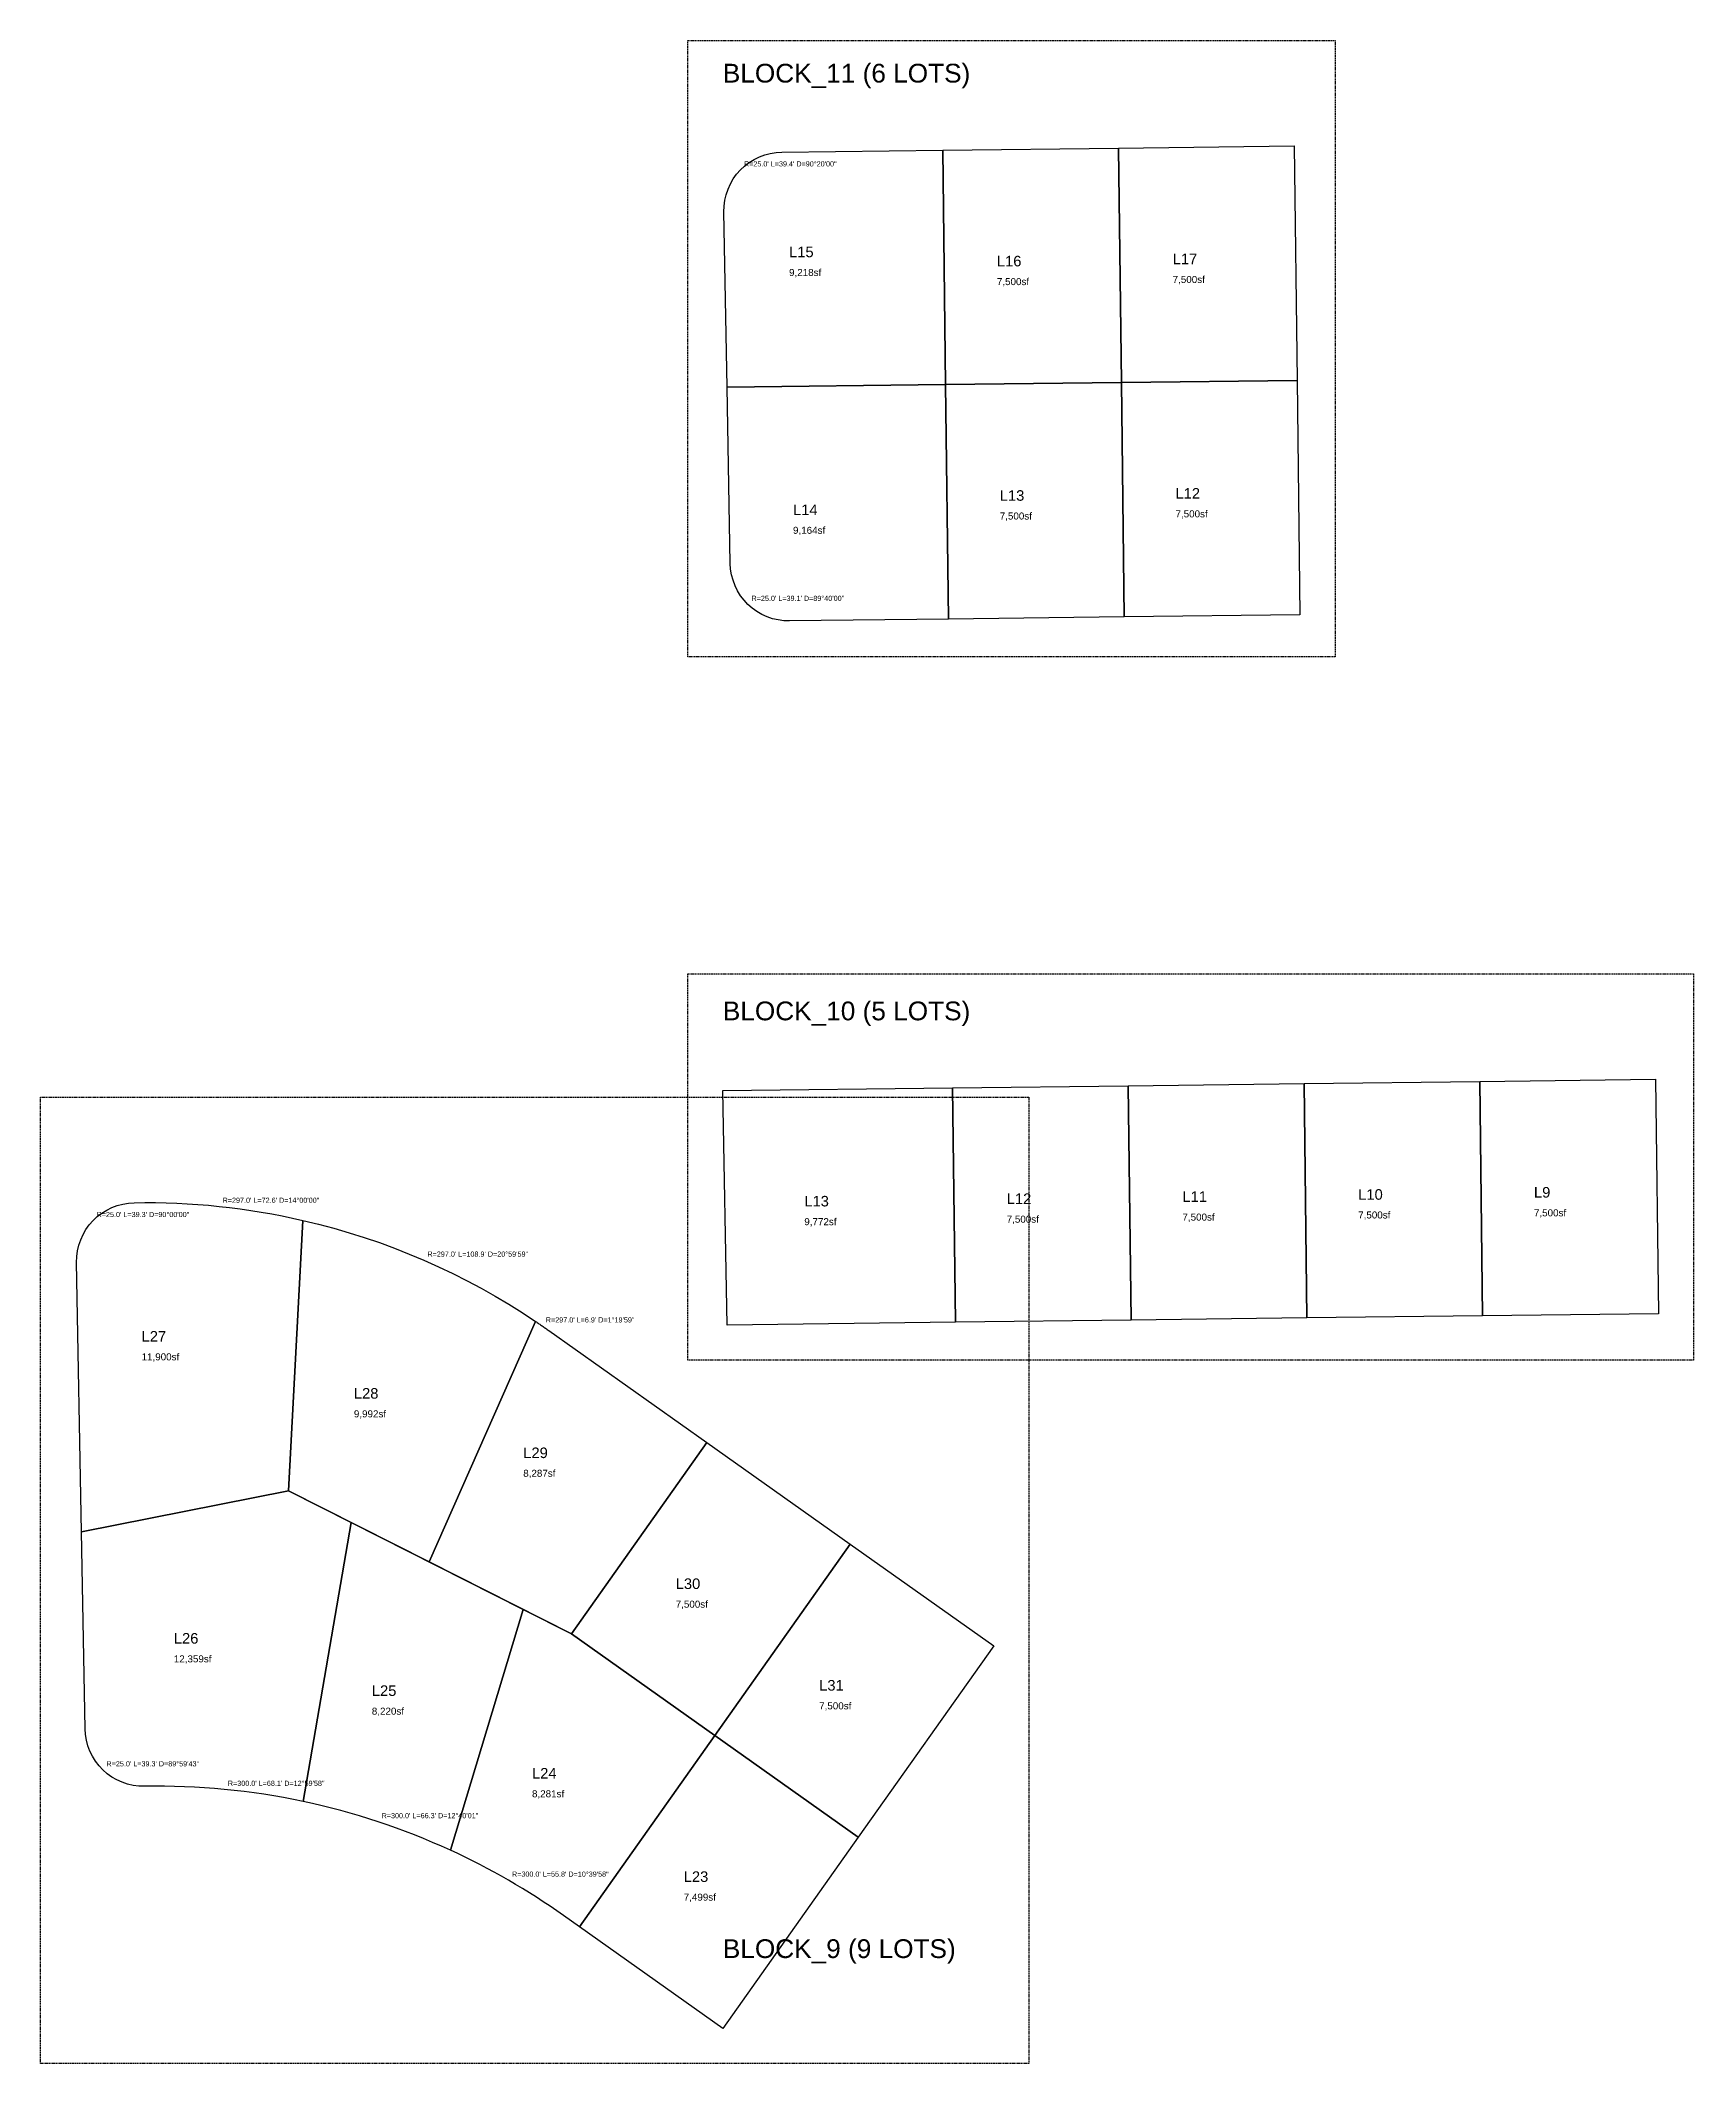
# Model space of a CAD drawing. Extents: x -838 to 3003, y -3950 to 135.
# Drawn here: x 1909 to 2614, y -1215 to -352 of the extents above; entities that cross this region are included whole.
import ezdxf

# ---------------------------------------------------------------- set-up
doc = ezdxf.new("R2010")
doc.units = 0
doc.linetypes.add('DASHED', pattern=[0.75, 0.5, -0.25])
for name, color, linetype in [('BLOCK-BORDER', 8, 'DASHED'), ('BLOCK-TITLE', 2, 'CONTINUOUS'), ('LOT-BOUNDARY', 4, 'CONTINUOUS'), ('LOT-CURVE', 6, 'CONTINUOUS'), ('LOT-DIM', 7, 'CONTINUOUS'), ('LOT-TEXT', 2, 'CONTINUOUS')]:
    doc.layers.add(name, color=color, linetype=linetype)
doc.styles.get("Standard").update_dxf_attribs({"font": 'Arial'})

msp = doc.modelspace()

# ---------------------------------------------------------------- texts
at = {"layer": 'BLOCK-TITLE'}
for s, p in [('BLOCK_11 (6 LOTS)', (2200, -370)), ('BLOCK_10 (5 LOTS)', (2200, -770)), ('BLOCK_9 (9 LOTS)', (2200, -1170))]:
    msp.add_text(s, height=8, dxfattribs=at).set_placement(p)
at = {"layer": 'LOT-DIM'}
for s, p in [('R=25.0\' L=39.4\' D=90%%d20\'00"', (2209.0057, -405.7834)), ('R=25.0\' L=39.1\' D=89%%d40\'00"', (2212.2276, -591.1098)), ('R=297.0\' L=72.6\' D=14%%d00\'00"', (1986.5441, -847.8611)), ('R=25.0\' L=39.3\' D=90%%d00\'00"', (1932.7707, -853.9353)), ('R=297.0\' L=108.9\' D=20%%d59\'59"', (2073.9406, -870.8253)), ('R=297.0\' L=6.9\' D=1%%d19\'59"', (2124.4601, -898.8926)), ('R=25.0\' L=39.3\' D=89%%d59\'43"', (1936.9839, -1088.2478)), ('R=300.0\' L=68.1\' D=12%%d59\'58"', (1988.7769, -1096.561)), ('R=300.0\' L=66.3\' D=12%%d40\'01"', (2054.3838, -1110.3732)), ('R=300.0\' L=55.8\' D=10%%d39\'58"', (2110.0245, -1135.3078))]:
    msp.add_text(s, height=2.2, dxfattribs=at).set_placement(p)
at = {"layer": 'LOT-TEXT'}
for s, height, p in [('L15', 4.5, (2228.2498, -444.5075)), ('L16', 4.5, (2316.9272, -448.4037)), ('L17', 4.5, (2391.9217, -447.4947)), ('9,218sf', 3, (2228.2498, -452.5075)), ('7,500sf', 3, (2316.9272, -456.4037)), ('7,500sf', 3, (2391.9217, -455.4947)), ('L12', 4.5, (2393.1355, -547.4857)), ('L14', 4.5, (2229.9327, -554.4931)), ('L13', 4.5, (2318.141, -548.3947)), ('9,164sf', 3, (2229.9327, -562.4931)), ('7,500sf', 3, (2318.141, -556.3947)), ('7,500sf', 3, (2393.1355, -555.4857)), ('L13', 4.5, (2234.7533, -849.3998)), ('L12', 4.5, (2321.1069, -848.3531)), ('L11', 4.5, (2396.1014, -847.4441)), ('L10', 4.5, (2471.0959, -846.5351)), ('L9', 4.5, (2546.0904, -845.6261)), ('9,772sf', 3, (2234.7533, -857.3998)), ('7,500sf', 3, (2321.1069, -856.3531)), ('7,500sf', 3, (2396.1014, -855.4441)), ('7,500sf', 3, (2471.0959, -854.5351)), ('7,500sf', 3, (2546.0904, -853.6261)), ('L27', 4.5, (1951.9658, -907.0567)), ('11,900sf', 3, (1951.9658, -915.0567)), ('L28', 4.5, (2042.5527, -931.3772)), ('9,992sf', 3, (2042.5527, -939.3772)), ('L29', 4.5, (2114.8279, -956.7309)), ('8,287sf', 3, (2114.8279, -964.7309)), ('L30', 4.5, (2179.8813, -1012.5699)), ('7,500sf', 3, (2179.8813, -1020.5699)), ('L26', 4.5, (1965.7234, -1035.8842)), ('12,359sf', 3, (1965.7234, -1043.8842)), ('L31', 4.5, (2241.0875, -1055.9151)), ('L25', 4.5, (2050.2132, -1058.1933)), ('7,500sf', 3, (2241.0875, -1063.9151)), ('8,220sf', 3, (2050.2132, -1066.1933)), ('L24', 4.5, (2118.5636, -1093.4347)), ('8,281sf', 3, (2118.5636, -1101.4347)), ('L23', 4.5, (2183.2976, -1137.5255)), ('7,499sf', 3, (2183.2976, -1145.5255))]:
    msp.add_text(s, height=height, dxfattribs=at).set_placement(p)

# ---------------------------------------------------------------- linework, layer by layer
at = {"layer": 'BLOCK-BORDER'}
for p, q in [((2185, -614.9678), (2185, -352.0448)), ((2185, -352.0448), (2461.2396, -352.0448)), ((2461.2396, -352.0448), (2461.2396, -614.9678)), ((2461.2396, -614.9678), (2185, -614.9678)), ((2185, -914.9839), (2185, -750.1761)), ((2185, -750.1761), (2614.1945, -750.1761)), ((2614.1945, -750.1761), (2614.1945, -914.9839)), ((1908.8182, -1215), (1908.8182, -802.7971)), ((1908.8182, -802.7971), (2330.5874, -802.7971)), ((2330.5874, -802.7971), (2330.5874, -1215)), ((2614.1945, -914.9839), (2185, -914.9839)), ((2330.5874, -1215), (1908.8182, -1215))]:
    msp.add_line(p, q, dxfattribs=at)
at = {"layer": 'LOT-BOUNDARY'}
for p, q in [((2225.144, -399.6952), (2293.8231, -398.8628)), ((2293.8231, -398.8628), (2368.8176, -397.9538)), ((2293.8231, -398.8628), (2295.0369, -498.8537)), ((2295.0369, -498.8537), (2293.8231, -398.8628)), ((2368.8176, -397.9538), (2443.8121, -397.0448)), ((2368.8176, -397.9538), (2370.0314, -497.9447)), ((2370.0314, -497.9447), (2368.8176, -397.9538)), ((2443.8121, -397.0448), (2445.0258, -497.0357)), ((2201.7937, -499.9839), (2200.451, -425.1418)), ((2295.0369, -498.8537), (2201.7937, -499.9839)), ((2201.7937, -499.9839), (2295.0369, -498.8537)), ((2203.1416, -575.1168), (2201.7937, -499.9839)), ((2370.0314, -497.9447), (2295.0369, -498.8537)), ((2295.0369, -498.8537), (2370.0314, -497.9447)), ((2295.0369, -498.8537), (2296.2506, -598.8447)), ((2296.2506, -598.8447), (2295.0369, -498.8537)), ((2445.0258, -497.0357), (2370.0314, -497.9447)), ((2370.0314, -497.9447), (2445.0258, -497.0357)), ((2370.0314, -497.9447), (2371.2451, -597.9357)), ((2371.2451, -597.9357), (2370.0314, -497.9447)), ((2445.0258, -497.0357), (2446.2396, -597.0267)), ((2296.2506, -598.8447), (2228.4406, -599.6666)), ((2371.2451, -597.9357), (2296.2506, -598.8447)), ((2446.2396, -597.0267), (2371.2451, -597.9357)), ((2200, -800), (2298.0028, -798.8121)), ((2201.7937, -899.9839), (2200, -800)), ((2298.0028, -798.8121), (2372.9973, -797.9031)), ((2298.0028, -798.8121), (2299.2166, -898.8031)), ((2299.2166, -898.8031), (2298.0028, -798.8121)), ((2372.9973, -797.9031), (2447.9918, -796.9941)), ((2372.9973, -797.9031), (2374.211, -897.8941)), ((2374.211, -897.8941), (2372.9973, -797.9031)), ((2447.9918, -796.9941), (2522.9863, -796.0851)), ((2447.9918, -796.9941), (2449.2055, -896.985)), ((2449.2055, -896.985), (2447.9918, -796.9941)), ((2522.9863, -796.0851), (2597.9808, -795.1761)), ((2522.9863, -796.0851), (2524.2, -896.076)), ((2524.2, -896.076), (2522.9863, -796.0851)), ((2597.9808, -795.1761), (2599.1945, -895.167)), ((2020.8134, -855.3288), (2014.6057, -970.6931)), ((2014.6057, -970.6931), (2020.8134, -855.3288)), ((1926.3294, -988.223), (1924.2666, -873.2415)), ((2449.2055, -896.985), (2374.211, -897.8941)), ((2524.2, -896.076), (2449.2055, -896.985)), ((2599.1945, -895.167), (2524.2, -896.076)), ((2120.1061, -898.4453), (2074.6856, -1001.0417)), ((2074.6856, -1001.0417), (2120.1061, -898.4453)), ((2125.7913, -902.3729), (2193.1751, -950.0932)), ((2299.2166, -898.8031), (2201.7937, -899.9839)), ((2374.211, -897.8941), (2299.2166, -898.8031)), ((2193.1751, -950.0932), (2135.3814, -1031.7013)), ((2135.3814, -1031.7013), (2193.1751, -950.0932)), ((2193.1751, -950.0932), (2254.3812, -993.4384)), ((2014.6057, -970.6931), (1926.3294, -988.223)), ((1926.3294, -988.223), (2014.6057, -970.6931)), ((2074.6856, -1001.0417), (2014.6057, -970.6931)), ((2014.6057, -970.6931), (2041.3832, -984.2194)), ((1927.8361, -1072.2095), (1926.3294, -988.223)), ((2041.3832, -984.2194), (2020.8933, -1103.2183)), ((2020.8933, -1103.2183), (2041.3832, -984.2194)), ((2041.3832, -984.2194), (2114.852, -1021.3311)), ((2254.3812, -993.4384), (2196.5876, -1075.0466)), ((2196.5876, -1075.0466), (2254.3812, -993.4384)), ((2254.3812, -993.4384), (2315.5874, -1036.7837)), ((2135.3814, -1031.7013), (2074.6856, -1001.0417)), ((2114.852, -1021.3311), (2083.7243, -1124.0044)), ((2083.7243, -1124.0044), (2114.852, -1021.3311)), ((2114.852, -1021.3311), (2135.3814, -1031.7013)), ((2196.5876, -1075.0466), (2135.3814, -1031.7013)), ((2135.3814, -1031.7013), (2196.5876, -1075.0466)), ((2315.5874, -1036.7837), (2257.7937, -1118.3918)), ((2196.5876, -1075.0466), (2138.809, -1156.6636)), ((2138.809, -1156.6636), (2196.5876, -1075.0466)), ((2257.7937, -1118.3918), (2196.5876, -1075.0466)), ((2196.5876, -1075.0466), (2257.7937, -1118.3918)), ((2257.7937, -1118.3918), (2200, -1200)), ((2138.809, -1156.6636), (2132.0274, -1151.861)), ((2200, -1200), (2138.809, -1156.6636))]:
    msp.add_line(p, q, dxfattribs=at)
at = {"layer": 'LOT-CURVE'}
for p, q in [((2209.3055, -405.6028), (2211.2619, -404.1074)), ((2211.2619, -404.1074), (2213.3559, -402.8118)), ((2213.3559, -402.8118), (2215.5673, -401.7284)), ((2215.5673, -401.7284), (2217.8745, -400.8678)), ((2217.8745, -400.8678), (2220.2552, -400.2384)), ((2220.2552, -400.2384), (2222.6862, -399.8463)), ((2222.6862, -399.8463), (2225.144, -399.6952)), ((2202.1955, -415.5083), (2203.2119, -413.2654)), ((2203.2119, -413.2654), (2204.444, -411.1334)), ((2204.444, -411.1334), (2205.8799, -409.1329)), ((2205.8799, -409.1329), (2207.5057, -407.2834)), ((2207.5057, -407.2834), (2209.3055, -405.6028)), ((2200.451, -425.1418), (2200.5282, -422.6806)), ((2200.5282, -422.6806), (2200.8471, -420.2388)), ((2200.8471, -420.2388), (2201.4047, -417.8403)), ((2201.4047, -417.8403), (2202.1955, -415.5083)), ((2203.3049, -577.5557), (2203.1416, -575.1168)), ((2203.7055, -579.9669), (2203.3049, -577.5557)), ((2204.3397, -582.3275), (2203.7055, -579.9669)), ((2205.2014, -584.6149), (2204.3397, -582.3275)), ((2206.2824, -586.8072), (2205.2014, -584.6149)), ((2207.5723, -588.8835), (2206.2824, -586.8072)), ((2209.0587, -590.8238), (2207.5723, -588.8835)), ((2210.7276, -592.6098), (2209.0587, -590.8238)), ((2212.5629, -594.2242), (2210.7276, -592.6098)), ((2214.547, -595.6517), (2212.5629, -594.2242)), ((2216.6611, -596.8786), (2214.547, -595.6517)), ((2218.8849, -597.8931), (2216.6611, -596.8786)), ((2221.1971, -598.6857), (2218.8849, -597.8931)), ((2223.5757, -599.2487), (2221.1971, -598.6857)), ((2225.9979, -599.5767), (2223.5757, -599.2487)), ((2228.4406, -599.6666), (2225.9979, -599.5767)), ((1931.2707, -855.4353), (1933.0587, -853.7554)), ((1933.0587, -853.7554), (1935.0027, -852.2588)), ((1935.0027, -852.2588), (1937.0841, -850.96)), ((1937.0841, -850.96), (1939.2827, -849.8714)), ((1939.2827, -849.8714), (1941.5775, -849.0036)), ((1941.5775, -849.0036), (1943.9463, -848.3648)), ((1943.9463, -848.3648), (1946.3663, -847.9614)), ((1946.3663, -847.9614), (1948.8141, -847.7971)), ((1948.8141, -847.7971), (1953.3496, -847.7503)), ((1953.3496, -847.7503), (1957.8853, -847.7728)), ((1957.8853, -847.7728), (1962.4201, -847.8646)), ((1962.4201, -847.8646), (1966.953, -848.0256)), ((1966.953, -848.0256), (1971.4829, -848.2559)), ((1971.4829, -848.2559), (1976.0088, -848.5552)), ((1976.0088, -848.5552), (1980.5295, -848.9237)), ((1980.5295, -848.9237), (1985.0441, -849.3611)), ((1985.0441, -849.3611), (1989.5515, -849.8675)), ((1989.5515, -849.8675), (1994.0506, -850.4426)), ((1994.0506, -850.4426), (1998.5404, -851.0863)), ((1998.5404, -851.0863), (2003.0199, -851.7986)), ((2003.0199, -851.7986), (2007.488, -852.5791)), ((2007.488, -852.5791), (2011.9436, -853.4278)), ((2011.9436, -853.4278), (2016.3858, -854.3445)), ((1925.9977, -863.6418), (1927.0067, -861.4055)), ((1927.0067, -861.4055), (1928.23, -859.2789)), ((1928.23, -859.2789), (1929.6559, -857.2824)), ((1929.6559, -857.2824), (1931.2707, -855.4353)), ((2016.3858, -854.3445), (2020.8134, -855.3288)), ((2020.8134, -855.3288), (2027.4253, -856.9319)), ((2027.4253, -856.9319), (2033.9988, -858.686)), ((2033.9988, -858.686), (2040.5304, -860.5903)), ((2040.5304, -860.5903), (2047.0166, -862.6436)), ((2047.0166, -862.6436), (2053.4541, -864.8449)), ((1924.2666, -873.2415), (1924.343, -870.7893)), ((1924.343, -870.7893), (1924.6594, -868.3564)), ((1924.6594, -868.3564), (1925.2127, -865.9662)), ((1925.2127, -865.9662), (1925.9977, -863.6418)), ((2053.4541, -864.8449), (2059.8395, -867.1932)), ((2059.8395, -867.1932), (2066.1695, -869.6871)), ((2066.1695, -869.6871), (2072.4406, -872.3253)), ((2072.4406, -872.3253), (2078.6497, -875.1064)), ((2078.6497, -875.1064), (2084.7934, -878.0291)), ((2084.7934, -878.0291), (2090.8686, -881.0917)), ((2090.8686, -881.0917), (2096.8721, -884.2926)), ((2096.8721, -884.2926), (2102.8006, -887.6303)), ((2102.8006, -887.6303), (2108.6512, -891.1028)), ((2108.6512, -891.1028), (2114.4207, -894.7084)), ((2114.4207, -894.7084), (2120.1061, -898.4453)), ((2120.1061, -898.4453), (2120.464, -898.6869)), ((2120.464, -898.6869), (2120.8217, -898.929)), ((2120.8217, -898.929), (2121.179, -899.1716)), ((2121.179, -899.1716), (2121.5359, -899.4148)), ((2121.5359, -899.4148), (2121.8925, -899.6584)), ((2121.8925, -899.6584), (2122.2487, -899.9026)), ((2122.2487, -899.9026), (2122.6046, -900.1473)), ((2122.6046, -900.1473), (2122.9601, -900.3926)), ((2122.9601, -900.3926), (2123.3152, -900.6383)), ((2123.3152, -900.6383), (2123.67, -900.8846)), ((2123.67, -900.8846), (2124.0245, -901.1313)), ((2124.0245, -901.1313), (2124.3786, -901.3786)), ((2124.3786, -901.3786), (2124.7323, -901.6264)), ((2124.7323, -901.6264), (2125.0856, -901.8748)), ((2125.0856, -901.8748), (2125.4386, -902.1236)), ((2125.4386, -902.1236), (2125.7913, -902.3729)), ((1928.0018, -1074.6571), (1927.8361, -1072.2095)), ((1928.4067, -1077.0767), (1928.0018, -1074.6571)), ((1929.0467, -1079.445), (1928.4067, -1077.0767)), ((1929.9158, -1081.7392), (1929.0467, -1079.445)), ((1931.0055, -1083.9371), (1929.9158, -1081.7392)), ((1932.3054, -1086.0177), (1931.0055, -1083.9371)), ((1933.803, -1087.9608), (1932.3054, -1086.0177)), ((1935.4839, -1089.7478), (1933.803, -1087.9608)), ((1937.3317, -1091.3614), (1935.4839, -1089.7478)), ((1939.3289, -1092.7861), (1937.3317, -1091.3614)), ((1941.456, -1094.0083), (1939.3289, -1092.7861)), ((1943.6927, -1095.0161), (1941.456, -1094.0083)), ((1946.0174, -1095.7998), (1943.6927, -1095.0161)), ((1948.4078, -1096.3519), (1946.0174, -1095.7998)), ((1950.8407, -1096.667), (1948.4078, -1096.3519)), ((1953.2928, -1096.7422), (1950.8407, -1096.667)), ((1957.546, -1096.696), (1953.2928, -1096.7422)), ((1961.7995, -1096.7102), (1957.546, -1096.696)), ((1966.0523, -1096.7847), (1961.7995, -1096.7102)), ((1970.3036, -1096.9195), (1966.0523, -1096.7847)), ((1974.5526, -1097.1146), (1970.3036, -1096.9195)), ((1978.7983, -1097.3699), (1974.5526, -1097.1146)), ((1983.0401, -1097.6854), (1978.7983, -1097.3699)), ((1987.2769, -1098.061), (1983.0401, -1097.6854)), ((1991.508, -1098.4966), (1987.2769, -1098.061)), ((1995.7325, -1098.9922), (1991.508, -1098.4966)), ((1999.9495, -1099.5476), (1995.7325, -1098.9922)), ((2004.1583, -1100.1628), (1999.9495, -1099.5476)), ((2008.3579, -1100.8376), (2004.1583, -1100.1628)), ((2012.5475, -1101.5719), (2008.3579, -1100.8376)), ((2016.7262, -1102.3655), (2012.5475, -1101.5719)), ((2020.8933, -1103.2183), (2016.7262, -1102.3655)), ((2024.9418, -1104.106), (2020.8933, -1103.2183)), ((2028.9776, -1105.0496), (2024.9418, -1104.106)), ((2033, -1106.0489), (2028.9776, -1105.0496)), ((2037.0082, -1107.1036), (2033, -1106.0489)), ((2041.0014, -1108.2136), (2037.0082, -1107.1036)), ((2044.9789, -1109.3787), (2041.0014, -1108.2136)), ((2048.94, -1110.5987), (2044.9789, -1109.3787)), ((2052.8838, -1111.8732), (2048.94, -1110.5987)), ((2056.8096, -1113.2021), (2052.8838, -1111.8732)), ((2060.7167, -1114.5852), (2056.8096, -1113.2021)), ((2064.6043, -1116.0221), (2060.7167, -1114.5852)), ((2068.4717, -1117.5126), (2064.6043, -1116.0221)), ((2072.3181, -1119.0563), (2068.4717, -1117.5126)), ((2076.1428, -1120.6531), (2072.3181, -1119.0563)), ((2079.9451, -1122.3025), (2076.1428, -1120.6531)), ((2083.7243, -1124.0044), (2079.9451, -1122.3025)), ((2086.888, -1125.4778), (2083.7243, -1124.0044)), ((2090.0344, -1126.9879), (2086.888, -1125.4778)), ((2093.163, -1128.5346), (2090.0344, -1126.9879)), ((2096.2734, -1130.1175), (2093.163, -1128.5346)), ((2099.3652, -1131.7365), (2096.2734, -1130.1175)), ((2102.4379, -1133.3914), (2099.3652, -1131.7365)), ((2105.4911, -1135.0819), (2102.4379, -1133.3914)), ((2108.5245, -1136.8078), (2105.4911, -1135.0819)), ((2111.5376, -1138.5689), (2108.5245, -1136.8078)), ((2114.53, -1140.365), (2111.5376, -1138.5689)), ((2117.5013, -1142.1957), (2114.53, -1140.365)), ((2120.4511, -1144.0609), (2117.5013, -1142.1957)), ((2123.379, -1145.9603), (2120.4511, -1144.0609)), ((2126.2846, -1147.8936), (2123.379, -1145.9603)), ((2129.1675, -1149.8606), (2126.2846, -1147.8936)), ((2132.0274, -1151.861), (2129.1675, -1149.8606))]:
    msp.add_line(p, q, dxfattribs=at)

msp.set_redraw_order([(e.dxf.handle, doc.entitydb.next_handle()) for e in msp.query("TEXT MTEXT ATTDEF DIMENSION ARC_DIMENSION")])  # texts and dimensions are drawn at this point

doc.saveas('drawing.dxf')
